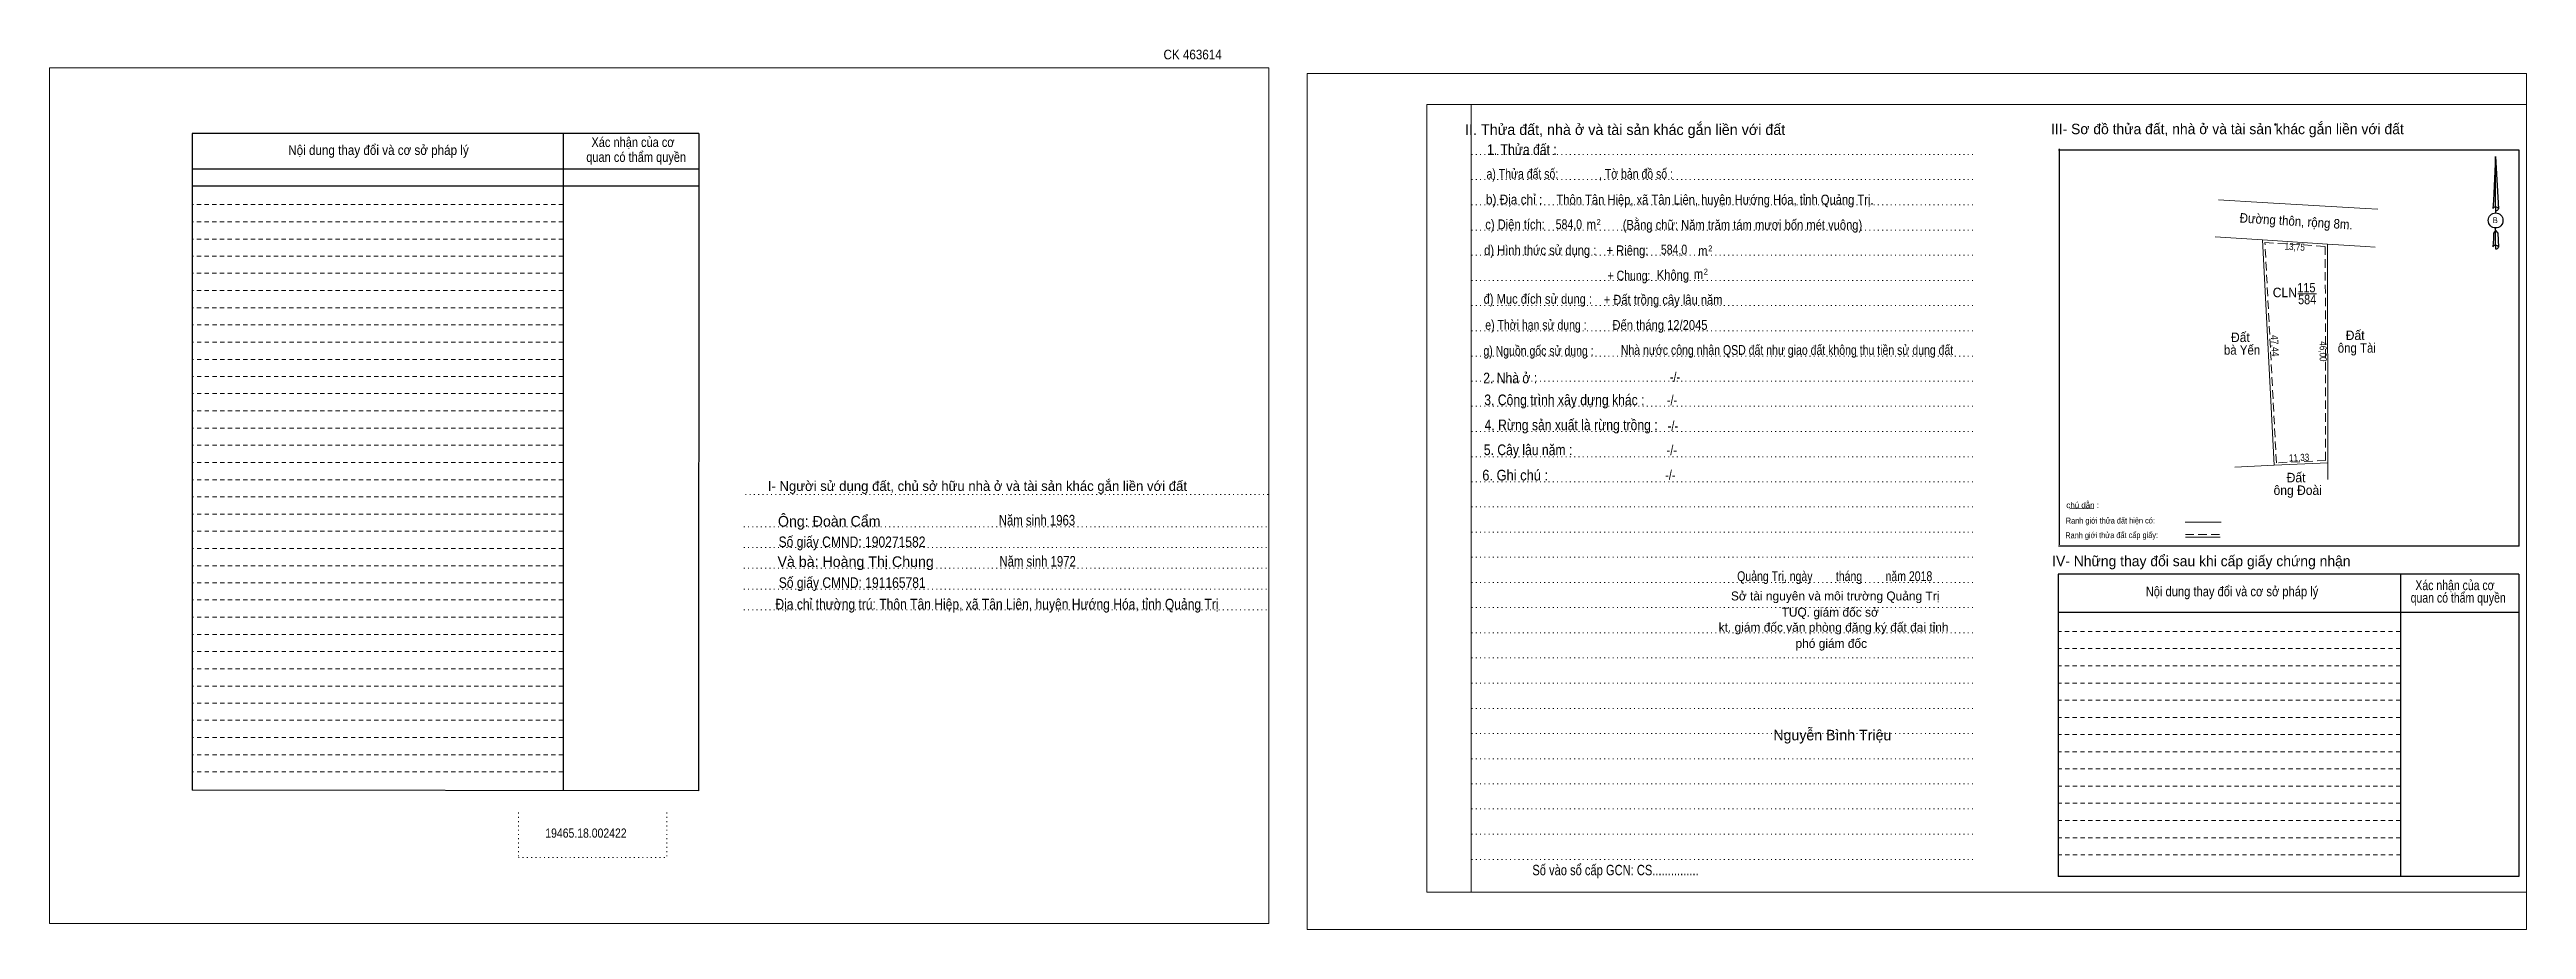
# Model space of a CAD drawing. Header units: metres. Extents: x 548430 to 549578, y 1838574 to 1838855.
# Drawn here: x 548430 to 549056, y 1838633 to 1838855 of the extents above; entities that cross this region are included whole.
import ezdxf
from ezdxf.enums import TextEntityAlignment as Align

# ---------------------------------------------------------------- set-up
doc = ezdxf.new("R2010")
doc.units = ezdxf.units.M
doc.header["$LTSCALE"] = 0.72
doc.header["$PDMODE"] = 32
doc.header["$PDSIZE"] = 0.36
for name, pattern in [('DOTTED', [1.5, 0.3, -1.2]), ('MEDIUM_DASHED', [4.5, 3, -1.5]), ('SHORT_DASHED', [2.7, 1.5, -1.2])]:
    doc.linetypes.add(name, pattern=pattern)
for name, color, linetype, lineweight in [('1', 7, 'DOTTED', 13), ('18', 7, 'Continuous', 25), ('2', 7, 'SHORT_DASHED', 13), ('28', 7, 'Continuous', 13), ('55', 7, 'Continuous', 13), ('7', 7, 'Continuous', 13)]:
    doc.layers.add(name, color=color, linetype=linetype, lineweight=lineweight)
for name, color, linetype in [('10', 7, 'Continuous'), ('13', 7, 'Continuous'), ('40', 7, 'Continuous'), ('8', 7, 'Continuous'), ('9', 7, 'Continuous')]:
    doc.layers.add(name, color=color, linetype=linetype)

msp = doc.modelspace()

# ---------------------------------------------------------------- texts
at = {"layer": '10'}
for s, height, p in [('kt. giám đốc văn phòng đăng ký đất đai tỉnh', 2.25, (548880.695, 1838707.8)), ('TUQ. giám đốc sở', 2.25, (548879.83, 1838711.6)), ('phó giám đốc', 2.25, (548880.11, 1838703.72)), ('Nguyễn Bình Triệu', 2.67, (548880.37, 1838680.38))]:
    msp.add_text(s, height=height, dxfattribs=at).set_placement(p, align=Align.CENTER)
at = {"layer": '13', "width": 0.8}
msp.add_text('Nhà nước công nhận QSD đất như giao đất không thu tiền sử dụng đất', height=2.48, dxfattribs=at).set_placement((548868.935, 1838777.68), align=Align.CENTER)
at = {"layer": '18'}
for s, height, p in [('II. Thửa đất, nhà ở và tài sản khác gắn liền với đất', 2.7, (548828.08, 1838833.18)), ('Sở tài nguyên và môi trường Quảng Trị', 2.25, (548881.085, 1838715.7))]:
    msp.add_text(s, height=height, dxfattribs=at).set_placement(p, align=Align.CENTER)
for s, height, width, p in [('1. Thửa đất :', 2.7, 0.85, (548801.99, 1838828.14)), ('a) Thửa đất số:              , Tờ bản đồ số : ', 2.475, 0.8, (548816.965, 1838822.14)), ('b) Địa chỉ : ', 2.475, 0.9, (548800.45, 1838815.66)), (' Thôn Tân Hiệp, xã Tân Liên, huyện Hướng Hóa, tỉnh Quảng Trị.', 2.48, 0.85, (548850.365, 1838815.62)), ('c) Diện tích: ', 2.48, 0.85, (548800.665, 1838809.38)), (' m', 2.475, 0.85, (548819.145, 1838809.37)), ('2', 1.5, 0.75, (548821.37, 1838810.45)), ('(Bằng chữ: Năm trăm tám mươi bốn mét vuông)', 2.48, 0.85, (548857.69, 1838809.26)), ('B', 1.5, 0.9, (549047.73, 1838810.92)), ('d) Hình thức sử dụng :', 2.475, 0.85, (548806.62, 1838802.86)), ('+ Riêng: ', 2.475, 0.85, (548829.045, 1838802.82)), (' m', 2.475, 0.85, (548847.295, 1838802.7)), ('2', 1.5, 0.75, (548849.56, 1838803.78)), ('       + Chung:', 2.475, 0.8, (548826.47, 1838796.46)), ('Không', 2.475, 0.85, (548840.125, 1838796.62)), (' m', 2.475, 0.85, (548846.175, 1838796.86)), ('2', 1.5, 0.75, (548848.44, 1838797.94)), ('đ) Mục đích sử dụng :', 2.475, 0.85, (548806.02, 1838790.58)), ('+ Đất trồng cây lâu năm', 2.48, 0.85, (548837.645, 1838790.36)), ('e) Thời hạn sử dụng :', 2.475, 0.8, (548805.545, 1838784.01)), ('Đến tháng 12/2045', 2.48, 0.85, (548836.855, 1838783.99)), ('g) Nguồn gốc sử dụng :', 2.475, 0.8, (548806.195, 1838777.47)), ('2. Nhà ở :', 2.7, 0.85, (548799.045, 1838770.49)), ('3. Công trình xây dựng khác :', 2.7, 0.85, (548812.725, 1838764.97)), ('4. Rừng sản xuất là rừng trồng :', 2.7, 0.85, (548814.42, 1838758.65)), ('5. Cây lâu năm :', 2.7, 0.85, (548803.56, 1838752.37)), ('6. Ghi chú :', 2.7, 0.9, (548800.305, 1838745.97)), ('Quảng Trị, ngày        tháng        năm 2018', 2.48, 0.8, (548880.975, 1838720.58)), ('19465.18.002422', 2.32, 0.85, (548565.71, 1838655.82)), ('Số vào sổ cấp GCN: CS...............', 2.625, 0.8, (548825.63, 1838646.34))]:
    msp.add_text(s, height=height, dxfattribs=dict(at, width=width)).set_placement(p, align=Align.CENTER)
at = {"layer": '2'}
for s, width, p in [('Nội dung thay đổi và cơ sở pháp lý', 0.9, (548513.34, 1838828.14)), ('Nội dung thay đổi và cơ sở pháp lý', 0.9, (548513.34, 1838828.14)), (' quan có thẩm quyền', 0.85, (548578.005, 1838826.38)), (' quan có thẩm quyền', 0.85, (548578.005, 1838826.38)), ('Xác nhận của cơ', 0.85, (548577.585, 1838830.14)), ('Xác nhận của cơ', 0.85, (548577.585, 1838830.14))]:
    msp.add_text(s, height=2.445, dxfattribs=dict(at, width=width)).set_placement(p, align=Align.CENTER)
at = {"layer": '28'}
for s, height, p in [('III- Sơ đồ thửa đất, nhà ở và tài sản khác gắn liền với đất', 2.625, (548980.105, 1838833.38)), ('I- Người sử dụng đất, chủ sở hữu nhà ở và tài sản khác gắn liền với đất', 2.479, (548664.535, 1838743.34)), ('IV- Những thay đổi sau khi cấp giấy chứng nhận', 2.625, (548973.535, 1838724.34))]:
    msp.add_text(s, height=height, dxfattribs=at).set_placement(p, align=Align.CENTER)
for s, height, width, p in [('-/-', 2.475, 0.85, (548840.65, 1838770.87)), ('-/-', 2.475, 0.85, (548839.9, 1838765.01)), ('-/-', 2.475, 0.85, (548840.12, 1838758.52)), ('-/-', 2.475, 0.85, (548839.84, 1838752.39)), ('-/-', 2.475, 0.85, (548839.48, 1838746.13)), ('Năm sinh 1963', 2.68, 0.8, (548679.575, 1838734.61)), ('Số giấy CMND: 190271582', 2.68, 0.85, (548632.88, 1838729.15)), ('Năm sinh 1972', 2.68, 0.8, (548679.745, 1838724.24)), ('Địa chỉ thường trú: Thôn Tân Hiệp, xã Tân Liên, huyện Hướng Hóa, tỉnh Quảng Trị', 2.68, 0.85, (548669.48, 1838713.43)), ('Số giấy CMND: 191165781', 2.68, 0.85, (548632.935, 1838718.85)), ('Nội dung thay đổi và cơ sở pháp lý', 2.475, 0.85, (548981.275, 1838716.74)), (' quan có thẩm quyền', 2.475, 0.8, (549038.01, 1838715.14)), ('Xác nhận của cơ', 2.475, 0.8, (549037.56, 1838718.3))]:
    msp.add_text(s, height=height, dxfattribs=dict(at, width=width)).set_placement(p, align=Align.CENTER)
at = {"layer": '40', "width": 0.9}
msp.add_text('CK 463614', height=2.44, dxfattribs=at).set_placement((548718.87, 1838852.26), align=Align.CENTER)
at = {"layer": '55'}
msp.add_text('chú dẫn :', height=1.495, rotation=359.974, dxfattribs=at).set_placement((548943.5697, 1838738.9978), align=Align.CENTER)
at = {"layer": '55', "width": 0.9}
for s, p in [('Ranh giới thửa đất hiện có:', (548950.5582, 1838735.1048)), ('Ranh giới thửa đất cấp giấy:', (548950.8932, 1838731.4258))]:
    msp.add_text(s, height=1.495, rotation=0.135, dxfattribs=at).set_placement(p, align=Align.CENTER)
at = {"layer": '7'}
for s, height, rotation, width, p in [('Đường thôn, rộng 8m.', 2.4, 356.445, 0.9, (548997.4006, 1838810.2089)), ('13,75', 1.8, 356.445, 0.85, (548997.0592, 1838804.0867)), ('47,44', 1.8, 272.972, 0.9, (548991.2078, 1838779.9367)), ('46,00', 1.8, 270.075, 0.85, (549003.3934, 1838778.5612)), ('11,33', 1.8, 2.565, 0.85, (548998.2547, 1838750.8567))]:
    msp.add_text(s, height=height, rotation=rotation, dxfattribs=dict(at, width=width)).set_placement(p, align=Align.CENTER)
for s, width, p in [('CLN', 0.95, (548994.61, 1838792.23)), ('115', 0.85, (549000.06, 1838793.45)), ('584', 0.85, (549000.24, 1838790.46)), ('bà Yến', 0.9, (548983.81, 1838777.72)), ('Đất ', 0.95, (548983.815, 1838780.91)), ('ông Tài', 0.9, (549012.785, 1838778.23)), ('Đất ', 0.95, (549012.785, 1838781.42)), ('Đất ', 0.95, (548997.875, 1838745.51)), ('ông Đoài', 0.95, (548997.865, 1838742.32))]:
    msp.add_text(s, height=2.4, dxfattribs=dict(at, width=width)).set_placement(p, align=Align.CENTER)
at = {"layer": '8', "width": 0.8}
for p in [(548813.85, 1838809.4), (548840.41, 1838803.02)]:
    msp.add_text('584,0', height=2.48, dxfattribs=at).set_placement(p, align=Align.CENTER)
at = {"layer": '9'}
for s, p in [('Ông: Đoàn Cẩm', (548627.125, 1838734.34)), ('Và bà: Hoàng Thị Chung', (548633.8, 1838724.15))]:
    msp.add_text(s, height=2.68, dxfattribs=at).set_placement(p, align=Align.CENTER)

# ---------------------------------------------------------------- linework, layer by layer
at = {"layer": '1', "linetype": 'Continuous'}
for p, q in [((548777.97, 1838840.86), (549055.61, 1838840.86)), ((548777.97, 1838840.86), (548777.97, 1838642.1)), ((549055.61, 1838840.86), (549055.61, 1838640.42)), ((548777.97, 1838642.1), (549055.61, 1838642.1))]:
    msp.add_line(p, q, dxfattribs=at)
at = {"layer": '1'}
for p, q in [((548789.21, 1838840.86), (548789.21, 1838642.1)), ((548789.21, 1838840.86), (548789.21, 1838642.1)), ((548789.29, 1838828.26), (548916.13, 1838828.26)), ((548789.29, 1838821.9), (548916.13, 1838821.9)), ((548789.29, 1838815.54), (548916.13, 1838815.54)), ((548789.29, 1838809.18), (548916.13, 1838809.18)), ((548789.29, 1838802.82), (548916.13, 1838802.82)), ((548789.29, 1838796.46), (548916.13, 1838796.46)), ((548789.29, 1838790.1), (548916.13, 1838790.1)), ((548789.29, 1838783.78), (548916.13, 1838783.78)), ((548789.29, 1838777.38), (548916.13, 1838777.38)), ((548789.29, 1838771.06), (548916.13, 1838771.06)), ((548789.29, 1838764.7), (548916.13, 1838764.7)), ((548789.29, 1838758.34), (548916.13, 1838758.34)), ((548789.29, 1838751.98), (548916.13, 1838751.98)), ((548605.97, 1838742.42), (548738.05, 1838742.42)), ((548789.29, 1838745.66), (548916.13, 1838745.66)), ((548789.29, 1838739.3), (548916.13, 1838739.3)), ((548605.57, 1838734.3), (548737.61, 1838734.3)), ((548605.57, 1838729.06), (548737.61, 1838729.06)), ((548789.29, 1838732.94), (548916.13, 1838732.94)), ((548605.57, 1838723.82), (548737.61, 1838723.82)), ((548789.29, 1838726.58), (548916.13, 1838726.58)), ((548605.57, 1838718.58), (548737.61, 1838718.58)), ((548789.29, 1838720.22), (548916.13, 1838720.22)), ((548605.57, 1838713.3), (548737.61, 1838713.3)), ((548789.29, 1838713.9), (548916.13, 1838713.9)), ((548789.29, 1838707.54), (548916.13, 1838707.54)), ((548789.29, 1838701.18), (548916.13, 1838701.18)), ((548789.29, 1838694.82), (548916.13, 1838694.82)), ((548789.29, 1838688.46), (548916.13, 1838688.46)), ((548789.29, 1838682.1), (548916.13, 1838682.1)), ((548789.29, 1838675.74), (548916.13, 1838675.74)), ((548789.29, 1838669.38), (548916.13, 1838669.38)), ((548548.65, 1838662.14), (548548.65, 1838650.86)), ((548586.13, 1838662.14), (548586.13, 1838650.86)), ((548789.29, 1838663.06), (548916.13, 1838663.06)), ((548789.29, 1838656.7), (548916.13, 1838656.7)), ((548548.65, 1838650.86), (548586.13, 1838650.86)), ((548789.29, 1838650.34), (548916.13, 1838650.34))]:
    msp.add_line(p, q, dxfattribs=at)
at = {"layer": '1', "linetype": 'Continuous'}
for points in [[(548430.29, 1838634.14), (548738.09, 1838634.14), (548738.09, 1838850.14), (548430.29, 1838850.14)], [(548430.29, 1838850.14), (548738.09, 1838850.14), (548738.09, 1838634.14), (548430.29, 1838634.14)], [(548430.29, 1838634.14), (548738.09, 1838634.14), (548738.09, 1838850.14), (548430.29, 1838850.14)], [(548747.81, 1838632.66), (549055.61, 1838632.66), (549055.61, 1838848.66), (548747.81, 1838848.66)], [(548789.21, 1838840.86), (549055.61, 1838840.86), (549055.61, 1838642.1), (548789.21, 1838642.1)]]:
    msp.add_lwpolyline(points, close=True, dxfattribs=at)
at = {"layer": '18'}
for p, q in [((549047.81, 1838827.78), (549048.53, 1838814.54)), ((549047.81, 1838827.78), (549048.53, 1838814.54)), ((549047.81, 1838827.78), (549048.53, 1838814.54)), ((549047.25, 1838816.62), (549047.13, 1838814.58)), ((549047.81, 1838814.98), (549047.81, 1838814.46)), ((549047.81, 1838814.46), (549047.81, 1838814.1)), ((549047.81, 1838814.1), (549047.81, 1838813.58)), ((549047.81, 1838814.1), (549047.81, 1838813.58)), ((549047.81, 1838814.1), (549047.81, 1838813.58)), ((549048.53, 1838814.54), (549048.53, 1838814.58)), ((549047.81, 1838809.1), (549047.81, 1838809.7)), ((549047.81, 1838809.1), (549047.81, 1838809.7)), ((549047.81, 1838809.1), (549047.81, 1838809.7)), ((549047.81, 1838809.1), (549048.37, 1838808.38)), ((549047.81, 1838809.1), (549048.37, 1838808.38)), ((549047.81, 1838809.1), (549048.37, 1838808.38)), ((549047.81, 1838805.34), (549047.81, 1838804.86)), ((549047.81, 1838804.86), (549047.81, 1838804.46)), ((549048.37, 1838808.38), (549048.53, 1838804.9)), ((549048.37, 1838808.38), (549048.53, 1838804.9)), ((549048.37, 1838808.38), (549048.53, 1838804.9)), ((549048.53, 1838804.9), (549048.53, 1838804.94))]:
    msp.add_line(p, q, dxfattribs=at)
for points in [[(549047.81, 1838814.98), (549047.81, 1838827.78), (549047.25, 1838816.62)], [(549047.81, 1838805.34), (549047.81, 1838809.1), (549047.33, 1838808.38), (549047.25, 1838806.98), (549047.13, 1838804.94)]]:
    msp.add_lwpolyline(points, dxfattribs=at)
msp.add_ellipse((549047.8303, 1838811.5971), major_axis=(0, 1.8869), ratio=0.983453, dxfattribs=at)
for centre, start_param, end_param in [((549047.831, 1838814.5048), 1.57079633, 3.07445202), ((549047.831, 1838814.5048), 0.06714063, 1.57079633), ((549047.831, 1838814.5048), 4.71238898, 6.28318531), ((549047.831, 1838804.874), 2.49106941, 3.07427841), ((549047.831, 1838804.874), 1.57079633, 2.49106941), ((549047.831, 1838804.874), 0.06714063, 1.57079633), ((549047.831, 1838804.874), 4.71238898, 6.28318531)]:
    msp.add_ellipse(centre, major_axis=(0.6803, 0), ratio=0.655448, start_param=start_param, end_param=end_param, dxfattribs=at)
at = {"layer": '2', "linetype": 'Continuous', "lineweight": 25}
for p, q in [((548594.17, 1838833.58), (548466.29, 1838833.58)), ((548466.29, 1838833.58), (548466.29, 1838667.82)), ((548559.93, 1838833.58), (548559.97, 1838667.7)), ((548594.17, 1838824.54), (548466.45, 1838824.54)), ((548594.17, 1838820.22), (548466.45, 1838820.22))]:
    msp.add_line(p, q, dxfattribs=at)
at = {"layer": '2'}
for p, q in [((548559.93, 1838815.62), (548466.25, 1838815.62)), ((548559.93, 1838811.26), (548466.25, 1838811.26)), ((548559.93, 1838811.26), (548466.29, 1838811.26)), ((548559.93, 1838806.9), (548466.29, 1838806.9)), ((548559.93, 1838802.58), (548466.29, 1838802.58)), ((548559.93, 1838798.26), (548466.29, 1838798.26)), ((548559.93, 1838793.9), (548466.29, 1838793.9)), ((548559.93, 1838789.58), (548466.29, 1838789.58)), ((548559.97, 1838785.22), (548466.29, 1838785.22)), ((548559.97, 1838780.9), (548466.29, 1838780.9)), ((548559.97, 1838776.54), (548466.29, 1838776.54)), ((548559.97, 1838772.22), (548466.29, 1838772.22)), ((548559.97, 1838767.9), (548466.29, 1838767.9)), ((548559.97, 1838763.54), (548466.29, 1838763.54)), ((548559.97, 1838759.18), (548466.29, 1838759.18)), ((548559.97, 1838754.86), (548466.29, 1838754.86)), ((548559.97, 1838750.5), (548466.29, 1838750.5)), ((548559.97, 1838746.18), (548466.29, 1838746.18)), ((548559.97, 1838741.86), (548466.29, 1838741.86)), ((548559.97, 1838737.5), (548466.29, 1838737.5)), ((548559.97, 1838733.18), (548466.29, 1838733.18)), ((548559.97, 1838728.82), (548466.29, 1838728.82)), ((548559.97, 1838724.46), (548466.29, 1838724.46)), ((548559.97, 1838720.14), (548466.29, 1838720.14)), ((548559.97, 1838715.82), (548466.29, 1838715.82)), ((548559.97, 1838711.46), (548466.29, 1838711.46)), ((548559.97, 1838707.14), (548466.29, 1838707.14)), ((549023.77, 1838703.54), (548937.41, 1838703.54)), ((548559.97, 1838702.78), (548466.29, 1838702.78)), ((548559.97, 1838698.46), (548466.29, 1838698.46)), ((549023.77, 1838699.22), (548937.41, 1838699.22)), ((548559.97, 1838694.1), (548466.29, 1838694.1)), ((549023.77, 1838694.86), (548937.41, 1838694.86)), ((548559.97, 1838689.78), (548466.29, 1838689.78)), ((548559.97, 1838685.46), (548466.29, 1838685.46)), ((549023.77, 1838690.5), (548937.41, 1838690.5)), ((549023.77, 1838686.18), (548937.41, 1838686.18)), ((548559.97, 1838681.1), (548466.29, 1838681.1)), ((549023.77, 1838681.86), (548937.41, 1838681.86)), ((548559.97, 1838676.74), (548466.29, 1838676.74)), ((548559.97, 1838672.42), (548466.29, 1838672.42)), ((549023.77, 1838677.5), (548937.41, 1838677.5)), ((549023.81, 1838673.18), (548937.41, 1838673.18)), ((549023.81, 1838668.82), (548937.41, 1838668.82)), ((549023.81, 1838664.5), (548937.41, 1838664.5)), ((549023.81, 1838660.14), (548937.41, 1838660.14)), ((549023.81, 1838655.82), (548937.41, 1838655.82)), ((549023.85, 1838651.5), (548937.41, 1838651.5))]:
    msp.add_line(p, q, dxfattribs=at)
at = {"layer": '2', "linetype": 'Continuous', "lineweight": 25}
msp.add_lwpolyline([(548594.17, 1838833.58), (548594.13, 1838667.62), (548466.29, 1838667.82)], dxfattribs=at)
at = {"layer": '28', "lineweight": 25}
for p, q in [((548937.61, 1838829.7), (548937.61, 1838729.74)), ((549053.77, 1838729.38), (548937.49, 1838729.38)), ((549023.77, 1838722.34), (549023.85, 1838646.02)), ((549053.69, 1838722.34), (549053.65, 1838646.02)), ((549053.65, 1838712.66), (548937.41, 1838712.66)), ((549053.65, 1838646.02), (548937.41, 1838646.02))]:
    msp.add_line(p, q, dxfattribs=at)
at = {"layer": '28', "linetype": 'SHORT_DASHED'}
msp.add_line((549023.77, 1838707.9), (548937.41, 1838707.9), dxfattribs=at)
at = {"layer": '28', "lineweight": 25}
for points in [[(549053.77, 1838729.38), (549053.77, 1838829.34), (548937.49, 1838829.34)], [(549053.69, 1838722.34), (548937.41, 1838722.34), (548937.41, 1838646.02)]]:
    msp.add_lwpolyline(points, dxfattribs=at)
at = {"layer": '28'}
msp.add_point((548992.21, 1838835.82), dxfattribs=at)
at = {"layer": '55'}
for p, q in [((548940.33, 1838738.82), (548946.41, 1838738.9)), ((548969.41, 1838735.42), (548978.57, 1838735.42)), ((548969.49, 1838731.7), (548978.29, 1838731.7)), ((548969.49, 1838731.7), (548978.29, 1838731.7))]:
    msp.add_line(p, q, dxfattribs=at)
at = {"layer": '55', "linetype": 'MEDIUM_DASHED'}
msp.add_line((548969.49, 1838732.38), (548978.49, 1838732.38), dxfattribs=at)
at = {"layer": '7'}
for p, q in [((548976.98, 1838807.43), (548988.96, 1838806.67)), ((548988.96, 1838806.67), (548991.91, 1838749.81)), ((548988.96, 1838806.67), (549005.42, 1838805.63)), ((549005.49, 1838750.43), (549005.42, 1838805.63)), ((549005.42, 1838805.63), (549015, 1838805.04)), ((549015, 1838805.04), (549017.41, 1838804.89)), ((548997.93, 1838793.06), (549002.59, 1838793.06)), ((548982.02, 1838749.36), (548991.91, 1838749.81)), ((548991.91, 1838749.81), (549005.49, 1838750.43))]:
    msp.add_line(p, q, dxfattribs=at)
for points in [[(549018.05, 1838814.41), (549015, 1838814.59), (548988.9, 1838816.17), (548977.89, 1838816.83)], [(549005.49, 1838746.23), (549005.49, 1838748.19), (549005.49, 1838750.43)]]:
    msp.add_lwpolyline(points, dxfattribs=at)
at = {"layer": '7', "linetype": 'MEDIUM_DASHED'}
msp.add_lwpolyline([(548989.59, 1838806.03), (549004.82, 1838805.06), (549004.89, 1838751), (548992.47, 1838750.44)], close=True, dxfattribs=at)

msp.set_redraw_order([(e.dxf.handle, doc.entitydb.next_handle()) for e in msp.query("TEXT MTEXT ATTDEF DIMENSION ARC_DIMENSION")])  # texts and dimensions are drawn at this point

doc.saveas('drawing.dxf')
